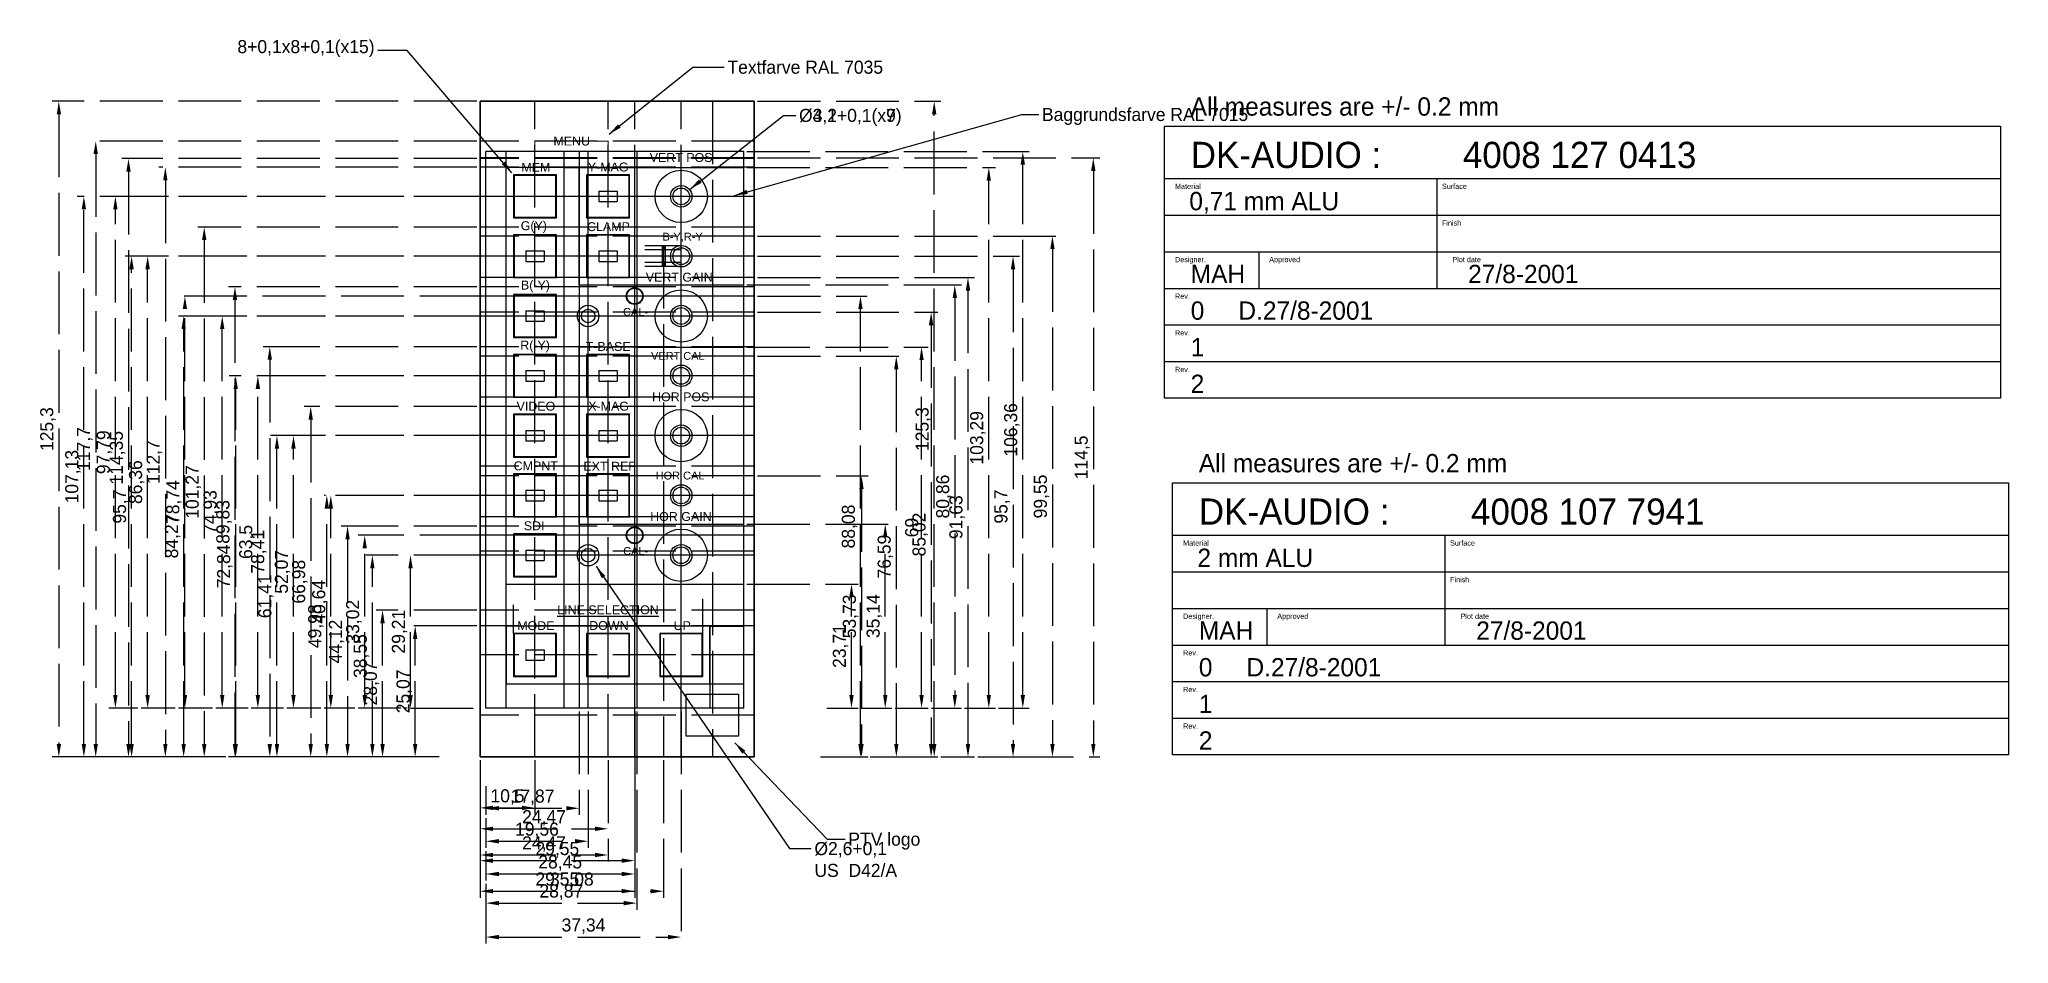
# Model space of a CAD drawing. Extents: x -48 to 328, y 30 to 203.
import ezdxf

# ---------------------------------------------------------------- set-up
doc = ezdxf.new("R2010")
doc.units = 0
doc.linetypes.add('ACAD_ISO02W100', pattern=[15, 12, -3])
doc.layers.get('0').update_dxf_attribs({"linetype": 'CONTINUOUS'})
doc.layers.get('DEFPOINTS').update_dxf_attribs({"linetype": 'CONTINUOUS'})
for name, color, linetype in [('MELLEM_HEAD', 2, 'CONTINUOUS'), ('MELLEM_PLADE', 2, 'CONTINUOUS'), ('MELLEM_PLADE_DIM', 1, 'ACAD_ISO02W100'), ('MELLEM_PLADE_DIM_HJÆLP', 1, 'CONTINUOUS'), ('PLADE', 3, 'CONTINUOUS'), ('PLADE_DIM', 1, 'ACAD_ISO02W100'), ('PLADE_HEAD', 2, 'CONTINUOUS'), ('TEXT', 4, 'CONTINUOUS'), ('TEXT_DIM', 6, 'ACAD_ISO02W100'), ('TEXT_DIM_HJÆLP', 6, 'ACAD_ISO02W100')]:
    doc.layers.add(name, color=color, linetype=linetype)
doc.dimstyles.new('ISO-25', dxfattribs={"dimtxt": 2.5, "dimasz": 2.5, "dimexe": 1.25, "dimexo": 0.625, "dimtad": 1, "dimtxsty": 'STANDARD', "dimcen": 2.5, "dimazin": 3, "dimtfac": 1, "dimtmove": 0, "dimatfit": 3})

msp = doc.modelspace()

# ---------------------------------------------------------------- texts
at = {"layer": 'MELLEM_HEAD', "color": 2}
for s, p in [('All measures are +/- 0.2 mm', (173.735, 120.51)), ('2 mm ALU', (173.469, 102.428)), ('MAH', (173.735, 88.51)), ('27/8-2001', (226.735, 88.51)), ('0     D.27/8-2001', (173.735, 81.51)), ('1 ', (173.735, 74.51)), ('2 ', (173.735, 67.51))]:
    msp.add_text(s, height=3.5, dxfattribs=at).set_placement(p)
at = {"layer": 'MELLEM_HEAD'}
for s, p in [('DK-AUDIO :', (173.735, 110.51)), ('4008 107 7941', (225.735, 110.51))]:
    msp.add_text(s, height=5, dxfattribs=at).set_placement(p)
at = {"layer": 'MELLEM_HEAD', "color": 7}
for s, p in [('Material', (170.735, 106.51)), ('Surface', (221.735, 106.51)), ('Finish', (221.735, 99.51)), ('Designer.', (170.735, 92.51)), ('Approved', (188.735, 92.51)), ('Plot date', (223.735, 92.51)), ('Rev.', (170.735, 85.51)), ('Rev.', (170.735, 78.51)), ('Rev.', (170.735, 71.51))]:
    msp.add_text(s, height=1, dxfattribs=at).set_placement(p)
at = {"layer": 'MELLEM_PLADE', "char_height": 2.5, "attachment_point": 1}
for s, insert in [('Ø4,1+0,1(x7)', (97.352, 189.969)), ('Ø2,6+0,1\\PUS  D42/A', (100.295, 49.857))]:
    msp.add_mtext(s, dxfattribs=dict(at, insert=insert))
at = {"layer": 'PLADE', "char_height": 2.5}
for s, insert, attachment_point in [('8+0,1x8+0,1(x15)', (16.254, 199.861), 9), ('Ø3,2+0,1(x9)', (97.352, 189.969), 1)]:
    msp.add_mtext(s, dxfattribs=dict(at, insert=insert, attachment_point=attachment_point))
at = {"layer": 'PLADE_HEAD', "color": 2}
for s, p in [('All measures are +/- 0.2 mm', (172.183, 188.669)), ('0,71 mm ALU', (171.918, 170.587)), ('MAH', (172.183, 156.669)), ('27/8-2001', (225.183, 156.669)), ('0     D.27/8-2001', (172.183, 149.669)), ('1 ', (172.183, 142.669)), ('2 ', (172.183, 135.669))]:
    msp.add_text(s, height=3.5, dxfattribs=at).set_placement(p)
at = {"layer": 'PLADE_HEAD'}
for s, p in [('DK-AUDIO :', (172.183, 178.669)), ('4008 127 0413', (224.183, 178.669))]:
    msp.add_text(s, height=5, dxfattribs=at).set_placement(p)
at = {"layer": 'PLADE_HEAD', "color": 7}
for s, p in [('Material', (169.183, 174.669)), ('Surface', (220.183, 174.669)), ('Finish', (220.183, 167.669)), ('Designer.', (169.183, 160.669)), ('Approved', (187.183, 160.669)), ('Plot date', (222.183, 160.669)), ('Rev.', (169.183, 153.669)), ('Rev.', (169.183, 146.669)), ('Rev.', (169.183, 139.669))]:
    msp.add_text(s, height=1, dxfattribs=at).set_placement(p)
at = {"layer": 'TEXT', "char_height": 2.5, "attachment_point": 1}
for s, insert in [('Textfarve RAL 7035', (83.675, 199.183)), ('Baggrundsfarve RAL 7015', (143.766, 190.146)), ('PTV logo', (106.773, 51.66))]:
    msp.add_mtext(s, dxfattribs=dict(at, insert=insert))
at = {"layer": 'TEXT', "attachment_point": 1}
for s, insert, char_height, width in [('{\\fArial|b0|i0|c0|p34;MENU}', (50.43, 184.668), 1.7, 8.6242), ('{\\fArial|b0|i0|c0|p34;VERT POS}', (68.813, 181.528), 1.7, 13.96), ('{\\fArial|b0|i0|c0|p34;MEM}', (44.302, 179.645), 1.7, 5.52488), ('{\\fArial|b0|i0|c0|p34;Y-MAG}', (56.986, 179.709), 1.7, 8.11842), ('{\\fArial|b0|i0|c0|p34;G(Y)}', (44.176, 168.487), 1.7, 6.7741), ('{\\fArial|b0|i0|c0|p34;CLAMP}', (56.843, 168.309), 1.7, 9.9987), ('{\\fArial|b0|i0|c0|p34;B-Y,R-Y}', (71.263, 166.295), 1.5, 8.2526), ('{\\fArial|b0|i0|c0|p34;VERT GAIN}', (68.07, 158.652), 1.7, 15.3135), ('{\\fArial|b0|i0|c0|p34;B(-Y)}', (44.22, 157.142), 1.7, 6.7741), ('{\\fArial|b0|i0|c0|p34;CAL-}', (63.725, 151.92), 1.5, 5.73021), ('{\\fArial|b0|i0|c0|p34;R(-Y)}', (44.081, 145.669), 1.7, 6.7741), ('{\\fArial|b0|i0|c0|p34;T-BASE}', (56.597, 145.414), 1.7, 10.9045), ('{\\fArial|b0|i0|c0|p34;VERT CAL}', (69.069, 143.512), 1.5, 10.48389), ('{\\fArial|b0|i0|c0|p34;HOR POS}', (69.278, 135.788), 1.7, 13.96), ('{\\fArial|b0|i0|c0|p34;VIDEO}', (43.385, 134.001), 1.7, 9.3371), ('{\\fArial|b0|i0|c0|p34;X-MAG}', (57.081, 134.006), 1.7, 9.6973), ('{\\fArial|b0|i0|c0|p34;CMPNT}', (42.822, 122.589), 1.7, 10.9045), ('{\\fArial|b0|i0|c0|p34;EXT REF}', (56.151, 122.519), 1.7, 12.8188), ('{\\fArial|b0|i0|c0|p34;HOR CAL}', (69.96, 120.643), 1.5, 9.6307), ('{\\fArial|b0|i0|c0|p34;HOR GAIN}', (68.912, 112.915), 1.7, 13.96), ('{\\fArial|b0|i0|c0|p34;SDI}', (44.771, 111.145), 1.7, 4.8951), ('{\\fArial|b0|i0|c0|p34;CAL-}', (63.755, 106.226), 1.5, 5.73021), ('{\\fArial|b0|i0|c0|p34;\\L             LINE SELECTION             }', (42.579, 95.085), 1.7, 37.62245), ('{\\fArial|b0|i0|c0|p34;MODE}', (43.506, 92.059), 1.7, 8.5501), ('{\\fArial|b0|i0|c0|p34;DOWN}', (57.265, 92.088), 1.7, 9.3581), ('{\\fArial|b0|i0|c0|p34;UP}', (73.391, 92.059), 1.7, 5.1166)]:
    msp.add_mtext(s, dxfattribs=dict(at, insert=insert, char_height=char_height, width=width))

# ---------------------------------------------------------------- blocks, each defined once
blk = doc.blocks.new('*D4')
at = {"layer": 'DEFPOINTS', "color": 0}
for p in [(-10.28, 138.95), (36.4, 138.95), (-3.65, 66.11)]:
    blk.add_point(p, dxfattribs=at)
at = {"layer": 'PLADE_DIM', "color": 0}
for p, q in [((35.77, 138.95), (-11.53, 138.95)), ((-10.28, 68.61), (-10.28, 136.45)), ((-4.28, 66.11), (-11.53, 66.11))]:
    blk.add_line(p, q, dxfattribs=at)
for points in [[(-10.69, 136.45), (-9.86, 136.45), (-10.28, 138.95)], [(-10.69, 68.61), (-9.86, 68.61), (-10.28, 66.11)]]:
    blk.add_solid(points, dxfattribs=at)
at = {"layer": 'PLADE_DIM', "color": 0, "insert": (-12.36, 102.53), "char_height": 2.5, "attachment_point": 5, "rotation": 90}
blk.add_mtext('72,84', dxfattribs=at)
blk = doc.blocks.new('*D5')
at = {"layer": 'DEFPOINTS', "color": 0}
for p in [(-20.22, 150.38), (36.4, 150.38), (-11.53, 66.11)]:
    blk.add_point(p, dxfattribs=at)
at = {"layer": 'PLADE_DIM', "color": 0}
for p, q in [((35.77, 150.38), (-21.47, 150.38)), ((-20.22, 68.61), (-20.22, 147.88)), ((-12.15, 66.11), (-21.47, 66.11))]:
    blk.add_line(p, q, dxfattribs=at)
for points in [[(-20.64, 147.88), (-19.81, 147.88), (-20.22, 150.38)], [(-20.64, 68.61), (-19.81, 68.61), (-20.22, 66.11)]]:
    blk.add_solid(points, dxfattribs=at)
at = {"layer": 'PLADE_DIM', "color": 0, "insert": (-22.31, 108.25), "char_height": 2.5, "attachment_point": 5, "rotation": 90}
blk.add_mtext('84,27', dxfattribs=at)
blk = doc.blocks.new('*D6')
at = {"layer": 'DEFPOINTS', "color": 0}
for p in [(-30.17, 161.81), (36.4, 161.81), (-21.47, 66.11)]:
    blk.add_point(p, dxfattribs=at)
at = {"layer": 'PLADE_DIM', "color": 0}
for p, q in [((35.77, 161.81), (-31.42, 161.81)), ((-30.17, 68.61), (-30.17, 159.31)), ((-22.1, 66.11), (-31.42, 66.11))]:
    blk.add_line(p, q, dxfattribs=at)
for points in [[(-30.59, 159.31), (-29.75, 159.31), (-30.17, 161.81)], [(-30.59, 68.61), (-29.75, 68.61), (-30.17, 66.11)]]:
    blk.add_solid(points, dxfattribs=at)
at = {"layer": 'PLADE_DIM', "color": 0, "insert": (-32.25, 113.96), "char_height": 2.5, "attachment_point": 5, "rotation": 90}
blk.add_mtext('95,7', dxfattribs=at)
blk = doc.blocks.new('*D7')
at = {"layer": 'DEFPOINTS', "color": 0}
for p in [(-39.29, 173.24), (36.4, 173.24), (-31.42, 66.11)]:
    blk.add_point(p, dxfattribs=at)
at = {"layer": 'PLADE_DIM', "color": 0}
for p, q in [((35.77, 173.24), (-40.54, 173.24)), ((-39.29, 68.61), (-39.29, 170.74)), ((-32.04, 66.11), (-40.54, 66.11))]:
    blk.add_line(p, q, dxfattribs=at)
for points in [[(-39.7, 170.74), (-38.87, 170.74), (-39.29, 173.24)], [(-39.7, 68.61), (-38.87, 68.61), (-39.29, 66.11)]]:
    blk.add_solid(points, dxfattribs=at)
at = {"layer": 'PLADE_DIM', "color": 0, "insert": (-41.37, 119.68), "char_height": 2.5, "attachment_point": 5, "rotation": 90}
blk.add_mtext('107,13', dxfattribs=at)
blk = doc.blocks.new('*D8')
at = {"layer": 'DEFPOINTS', "color": 0}
for p in [(88.8, 154.19), (109.09, 154.19), (100.8, 66.11)]:
    blk.add_point(p, dxfattribs=at)
at = {"layer": 'PLADE_DIM', "color": 0}
for p, q in [((89.42, 154.19), (110.34, 154.19)), ((109.09, 68.61), (109.09, 151.69)), ((101.43, 66.11), (110.34, 66.11))]:
    blk.add_line(p, q, dxfattribs=at)
for points in [[(108.67, 151.69), (109.5, 151.69), (109.09, 154.19)], [(108.67, 68.61), (109.5, 68.61), (109.09, 66.11)]]:
    blk.add_solid(points, dxfattribs=at)
at = {"layer": 'PLADE_DIM', "color": 0, "insert": (107, 110.15), "char_height": 2.5, "attachment_point": 5, "rotation": 90}
blk.add_mtext('88,08', dxfattribs=at)
blk = doc.blocks.new('*D9')
at = {"layer": 'DEFPOINTS', "color": 0}
for p in [(88.8, 191.41), (123.18, 191.41), (110.34, 66.11)]:
    blk.add_point(p, dxfattribs=at)
at = {"layer": 'PLADE_DIM', "color": 0}
for p, q in [((89.42, 191.41), (124.43, 191.41)), ((123.18, 68.61), (123.18, 188.91)), ((110.96, 66.11), (124.43, 66.11))]:
    blk.add_line(p, q, dxfattribs=at)
for points in [[(122.76, 188.91), (123.6, 188.91), (123.18, 191.41)], [(122.76, 68.61), (123.6, 68.61), (123.18, 66.11)]]:
    blk.add_solid(points, dxfattribs=at)
at = {"layer": 'PLADE_DIM', "color": 0, "insert": (121.1, 128.76), "char_height": 2.5, "attachment_point": 5, "rotation": 90}
blk.add_mtext('125,3', dxfattribs=at)
blk = doc.blocks.new('*D1')
at = {"layer": 'DEFPOINTS', "color": 0}
for p in [(15.83, 104.66), (36.4, 104.66), (23.29, 66.11)]:
    blk.add_point(p, dxfattribs=at)
at = {"layer": 'PLADE_DIM', "color": 0}
for p, q in [((35.77, 104.66), (14.58, 104.66)), ((15.83, 68.61), (15.83, 102.16)), ((22.66, 66.11), (14.58, 66.11))]:
    blk.add_line(p, q, dxfattribs=at)
for points in [[(15.42, 102.16), (16.25, 102.16), (15.83, 104.66)], [(15.42, 68.61), (16.25, 68.61), (15.83, 66.11)]]:
    blk.add_solid(points, dxfattribs=at)
at = {"layer": 'PLADE_DIM', "color": 0, "insert": (13.75, 85.39), "char_height": 2.5, "attachment_point": 5, "rotation": 90}
blk.add_mtext('38,55', dxfattribs=at)
blk = doc.blocks.new('*D2')
at = {"layer": 'DEFPOINTS', "color": 0}
for p in [(7.13, 116.09), (36.4, 116.09), (15.83, 66.11)]:
    blk.add_point(p, dxfattribs=at)
at = {"layer": 'PLADE_DIM', "color": 0}
for p, q in [((35.77, 116.09), (5.88, 116.09)), ((7.13, 68.61), (7.13, 113.59)), ((15.21, 66.11), (5.88, 66.11))]:
    blk.add_line(p, q, dxfattribs=at)
for points in [[(6.71, 113.59), (7.55, 113.59), (7.13, 116.09)], [(6.71, 68.61), (7.55, 68.61), (7.13, 66.11)]]:
    blk.add_solid(points, dxfattribs=at)
at = {"layer": 'PLADE_DIM', "color": 0, "insert": (5.05, 91.1), "char_height": 2.5, "attachment_point": 5, "rotation": 90}
blk.add_mtext('49,98', dxfattribs=at)
blk = doc.blocks.new('*D3')
at = {"layer": 'DEFPOINTS', "color": 0}
for p in [(-2.4, 127.52), (36.4, 127.52), (5.88, 66.11)]:
    blk.add_point(p, dxfattribs=at)
at = {"layer": 'PLADE_DIM', "color": 0}
for p, q in [((35.77, 127.52), (-3.65, 127.52)), ((-2.4, 68.61), (-2.4, 125.02)), ((5.26, 66.11), (-3.65, 66.11))]:
    blk.add_line(p, q, dxfattribs=at)
for points in [[(-2.82, 125.02), (-1.98, 125.02), (-2.4, 127.52)], [(-2.82, 68.61), (-1.98, 68.61), (-2.4, 66.11)]]:
    blk.add_solid(points, dxfattribs=at)
at = {"layer": 'PLADE_DIM', "color": 0, "insert": (-4.48, 96.82), "char_height": 2.5, "attachment_point": 5, "rotation": 90}
blk.add_mtext('61,41', dxfattribs=at)
blk = doc.blocks.new('*D10')
at = {"layer": 'DEFPOINTS', "color": 0}
for p in [(36.4, 66.11), (46.9, 66.11), (46.9, 56.38)]:
    blk.add_point(p, dxfattribs=at)
at = {"layer": 'PLADE_DIM', "color": 0}
for p, q in [((36.4, 65.49), (36.4, 55.13)), ((46.9, 65.49), (46.9, 55.13)), ((38.9, 56.38), (44.4, 56.38))]:
    blk.add_line(p, q, dxfattribs=at)
for points in [[(38.9, 56.8), (38.9, 55.96), (36.4, 56.38)], [(44.4, 56.8), (44.4, 55.96), (46.9, 56.38)]]:
    blk.add_solid(points, dxfattribs=at)
at = {"layer": 'PLADE_DIM', "color": 0, "insert": (41.65, 58.46), "char_height": 2.5, "attachment_point": 5}
blk.add_mtext('10,5', dxfattribs=at)
blk = doc.blocks.new('*D11')
at = {"layer": 'DEFPOINTS', "color": 0}
for p in [(60.87, 66.11), (36.4, 55.13), (60.87, 47.38)]:
    blk.add_point(p, dxfattribs=at)
at = {"layer": 'PLADE_DIM', "color": 0}
for p, q in [((60.87, 65.49), (60.87, 46.13)), ((36.4, 54.5), (36.4, 46.13)), ((38.9, 47.38), (58.37, 47.38))]:
    blk.add_line(p, q, dxfattribs=at)
for points in [[(38.9, 47.8), (38.9, 46.96), (36.4, 47.38)], [(58.37, 47.8), (58.37, 46.96), (60.87, 47.38)]]:
    blk.add_solid(points, dxfattribs=at)
at = {"layer": 'PLADE_DIM', "color": 0, "insert": (48.63, 49.46), "char_height": 2.5, "attachment_point": 5}
blk.add_mtext('24,47', dxfattribs=at)
blk = doc.blocks.new('*D12')
at = {"layer": 'DEFPOINTS', "color": 0}
for p in [(65.95, 66.11), (36.4, 46.13), (65.95, 40.47)]:
    blk.add_point(p, dxfattribs=at)
at = {"layer": 'PLADE_DIM', "color": 0}
for p, q in [((65.95, 65.49), (65.95, 39.22)), ((36.4, 45.5), (36.4, 39.22)), ((38.9, 40.47), (63.45, 40.47))]:
    blk.add_line(p, q, dxfattribs=at)
for points in [[(38.9, 40.89), (38.9, 40.06), (36.4, 40.47)], [(63.45, 40.89), (63.45, 40.06), (65.95, 40.47)]]:
    blk.add_solid(points, dxfattribs=at)
at = {"layer": 'PLADE_DIM', "color": 0, "insert": (51.17, 42.56), "char_height": 2.5, "attachment_point": 5}
blk.add_mtext('29,55', dxfattribs=at)
blk = doc.blocks.new('*D13')
at = {"layer": 'DEFPOINTS', "color": 0}
for p in [(24.01, 91.18), (36.4, 91.18), (29.2, 66.11)]:
    blk.add_point(p, dxfattribs=at)
at = {"layer": 'TEXT_DIM', "color": 0}
for p, q in [((35.77, 91.18), (22.76, 91.18)), ((24.01, 68.61), (24.01, 88.68)), ((28.57, 66.11), (22.76, 66.11))]:
    blk.add_line(p, q, dxfattribs=at)
for points in [[(23.59, 88.68), (24.42, 88.68), (24.01, 91.18)], [(23.59, 68.61), (24.42, 68.61), (24.01, 66.11)]]:
    blk.add_solid(points, dxfattribs=at)
at = {"layer": 'TEXT_DIM', "color": 0, "insert": (21.92, 78.65), "char_height": 2.5, "attachment_point": 5, "rotation": 90}
blk.add_mtext('25,07', dxfattribs=at)
blk = doc.blocks.new('*D14')
at = {"layer": 'DEFPOINTS', "color": 0}
for p in [(17.78, 94.18), (36.4, 94.18), (22.76, 66.11)]:
    blk.add_point(p, dxfattribs=at)
at = {"layer": 'TEXT_DIM', "color": 0}
for p, q in [((35.77, 94.18), (16.53, 94.18)), ((17.78, 68.61), (17.78, 91.68)), ((22.13, 66.11), (16.53, 66.11))]:
    blk.add_line(p, q, dxfattribs=at)
for points in [[(17.36, 91.68), (18.19, 91.68), (17.78, 94.18)], [(17.36, 68.61), (18.19, 68.61), (17.78, 66.11)]]:
    blk.add_solid(points, dxfattribs=at)
at = {"layer": 'TEXT_DIM', "color": 0, "insert": (15.69, 80.15), "char_height": 2.5, "attachment_point": 5, "rotation": 90}
blk.add_mtext('28,07', dxfattribs=at)
blk = doc.blocks.new('*D15')
at = {"layer": 'DEFPOINTS', "color": 0}
for p in [(36.4, 110.23), (11.09, 66.11), (16.53, 66.11)]:
    blk.add_point(p, dxfattribs=at)
at = {"layer": 'TEXT_DIM', "color": 0}
for p, q in [((35.77, 110.23), (9.84, 110.23)), ((11.09, 107.73), (11.09, 68.61)), ((15.9, 66.11), (9.84, 66.11))]:
    blk.add_line(p, q, dxfattribs=at)
for points in [[(10.68, 107.73), (11.51, 107.73), (11.09, 110.23)], [(10.68, 68.61), (11.51, 68.61), (11.09, 66.11)]]:
    blk.add_solid(points, dxfattribs=at)
at = {"layer": 'TEXT_DIM', "color": 0, "insert": (9.01, 88.17), "char_height": 2.5, "attachment_point": 5, "rotation": 90}
blk.add_mtext('44,12', dxfattribs=at)
blk = doc.blocks.new('*D16')
at = {"layer": 'DEFPOINTS', "color": 0}
for p in [(88.8, 119.84), (103.5, 66.11), (109.29, 66.11)]:
    blk.add_point(p, dxfattribs=at)
at = {"layer": 'TEXT_DIM', "color": 0}
for p, q in [((89.42, 119.84), (110.54, 119.84)), ((109.29, 117.34), (109.29, 68.61)), ((104.12, 66.11), (110.54, 66.11))]:
    blk.add_line(p, q, dxfattribs=at)
for points in [[(108.87, 117.34), (109.7, 117.34), (109.29, 119.84)], [(108.87, 68.61), (109.7, 68.61), (109.29, 66.11)]]:
    blk.add_solid(points, dxfattribs=at)
at = {"layer": 'TEXT_DIM', "color": 0, "insert": (107.2, 92.98), "char_height": 2.5, "attachment_point": 5, "rotation": 90}
blk.add_mtext('53,73', dxfattribs=at)
blk = doc.blocks.new('*D17')
at = {"layer": 'DEFPOINTS', "color": 0}
for p in [(36.4, 133.09), (4.05, 66.11), (9.84, 66.11)]:
    blk.add_point(p, dxfattribs=at)
at = {"layer": 'TEXT_DIM', "color": 0}
for p, q in [((35.77, 133.09), (2.8, 133.09)), ((4.05, 130.59), (4.05, 68.61)), ((9.22, 66.11), (2.8, 66.11))]:
    blk.add_line(p, q, dxfattribs=at)
for points in [[(3.64, 130.59), (4.47, 130.59), (4.05, 133.09)], [(3.64, 68.61), (4.47, 68.61), (4.05, 66.11)]]:
    blk.add_solid(points, dxfattribs=at)
at = {"layer": 'TEXT_DIM', "color": 0, "insert": (1.97, 99.6), "char_height": 2.5, "attachment_point": 5, "rotation": 90}
blk.add_mtext('66,98', dxfattribs=at)
blk = doc.blocks.new('*D18')
at = {"layer": 'DEFPOINTS', "color": 0}
for p in [(88.8, 142.7), (110.54, 66.11), (115.94, 66.11)]:
    blk.add_point(p, dxfattribs=at)
at = {"layer": 'TEXT_DIM', "color": 0}
for p, q in [((89.42, 142.7), (117.19, 142.7)), ((115.94, 140.2), (115.94, 68.61)), ((111.16, 66.11), (117.19, 66.11))]:
    blk.add_line(p, q, dxfattribs=at)
for points in [[(115.52, 140.2), (116.35, 140.2), (115.94, 142.7)], [(115.52, 68.61), (116.35, 68.61), (115.94, 66.11)]]:
    blk.add_solid(points, dxfattribs=at)
at = {"layer": 'TEXT_DIM', "color": 0, "insert": (113.85, 104.41), "char_height": 2.5, "attachment_point": 5, "rotation": 90}
blk.add_mtext('76,59', dxfattribs=at)
blk = doc.blocks.new('*D19')
at = {"layer": 'DEFPOINTS', "color": 0}
for p in [(36.4, 144.52), (-3.77, 66.11), (2.8, 66.11)]:
    blk.add_point(p, dxfattribs=at)
at = {"layer": 'TEXT_DIM', "color": 0}
for p, q in [((35.77, 144.52), (-5.02, 144.52)), ((-3.77, 142.02), (-3.77, 68.61)), ((2.18, 66.11), (-5.02, 66.11))]:
    blk.add_line(p, q, dxfattribs=at)
for points in [[(-4.19, 142.02), (-3.35, 142.02), (-3.77, 144.52)], [(-4.19, 68.61), (-3.35, 68.61), (-3.77, 66.11)]]:
    blk.add_solid(points, dxfattribs=at)
at = {"layer": 'TEXT_DIM', "color": 0, "insert": (-5.85, 105.32), "char_height": 2.5, "attachment_point": 5, "rotation": 90}
blk.add_mtext('78,41', dxfattribs=at)
blk = doc.blocks.new('*D20')
at = {"layer": 'DEFPOINTS', "color": 0}
for p in [(88.8, 151.13), (117.19, 66.11), (122.59, 66.11)]:
    blk.add_point(p, dxfattribs=at)
at = {"layer": 'TEXT_DIM', "color": 0}
for p, q in [((89.42, 151.13), (123.84, 151.13)), ((122.59, 148.63), (122.59, 68.61)), ((117.81, 66.11), (123.84, 66.11))]:
    blk.add_line(p, q, dxfattribs=at)
for points in [[(122.17, 148.63), (123.01, 148.63), (122.59, 151.13)], [(122.17, 68.61), (123.01, 68.61), (122.59, 66.11)]]:
    blk.add_solid(points, dxfattribs=at)
at = {"layer": 'TEXT_DIM', "color": 0, "insert": (120.51, 108.62), "char_height": 2.5, "attachment_point": 5, "rotation": 90}
blk.add_mtext('85,02', dxfattribs=at)
blk = doc.blocks.new('*D21')
at = {"layer": 'DEFPOINTS', "color": 0}
for p in [(36.4, 155.95), (-10.42, 66.11), (-5.02, 66.11)]:
    blk.add_point(p, dxfattribs=at)
at = {"layer": 'TEXT_DIM', "color": 0}
for p, q in [((35.77, 155.95), (-11.67, 155.95)), ((-10.42, 153.45), (-10.42, 68.61)), ((-5.65, 66.11), (-11.67, 66.11))]:
    blk.add_line(p, q, dxfattribs=at)
for points in [[(-10.84, 153.45), (-10, 153.45), (-10.42, 155.95)], [(-10.84, 68.61), (-10, 68.61), (-10.42, 66.11)]]:
    blk.add_solid(points, dxfattribs=at)
at = {"layer": 'TEXT_DIM', "color": 0, "insert": (-12.5, 111.03), "char_height": 2.5, "attachment_point": 5, "rotation": 90}
blk.add_mtext('89,83', dxfattribs=at)
blk = doc.blocks.new('*D22')
at = {"layer": 'DEFPOINTS', "color": 0}
for p in [(88.8, 157.75), (123.84, 66.11), (129.63, 66.11)]:
    blk.add_point(p, dxfattribs=at)
at = {"layer": 'TEXT_DIM', "color": 0}
for p, q in [((89.42, 157.75), (130.88, 157.75)), ((129.63, 155.25), (129.63, 68.61)), ((124.46, 66.11), (130.88, 66.11))]:
    blk.add_line(p, q, dxfattribs=at)
for points in [[(129.21, 155.25), (130.05, 155.25), (129.63, 157.75)], [(129.21, 68.61), (130.05, 68.61), (129.63, 66.11)]]:
    blk.add_solid(points, dxfattribs=at)
at = {"layer": 'TEXT_DIM', "color": 0, "insert": (127.55, 111.93), "char_height": 2.5, "attachment_point": 5, "rotation": 90}
blk.add_mtext('91,63', dxfattribs=at)
blk = doc.blocks.new('*D23')
at = {"layer": 'DEFPOINTS', "color": 0}
for p in [(88.8, 165.66), (130.88, 66.11), (145.77, 66.11)]:
    blk.add_point(p, dxfattribs=at)
at = {"layer": 'TEXT_DIM', "color": 0}
for p, q in [((89.42, 165.66), (147.02, 165.66)), ((145.77, 163.16), (145.77, 68.61)), ((131.51, 66.11), (147.02, 66.11))]:
    blk.add_line(p, q, dxfattribs=at)
for points in [[(145.35, 163.16), (146.19, 163.16), (145.77, 165.66)], [(145.35, 68.61), (146.19, 68.61), (145.77, 66.11)]]:
    blk.add_solid(points, dxfattribs=at)
at = {"layer": 'TEXT_DIM', "color": 0, "insert": (143.69, 115.89), "char_height": 2.5, "attachment_point": 5, "rotation": 90}
blk.add_mtext('99,55', dxfattribs=at)
blk = doc.blocks.new('*D24')
at = {"layer": 'DEFPOINTS', "color": 0}
for p in [(36.4, 167.38), (-16.29, 66.11), (-11.67, 66.11)]:
    blk.add_point(p, dxfattribs=at)
at = {"layer": 'TEXT_DIM', "color": 0}
for p, q in [((35.77, 167.38), (-17.54, 167.38)), ((-16.29, 164.88), (-16.29, 68.61)), ((-12.3, 66.11), (-17.54, 66.11))]:
    blk.add_line(p, q, dxfattribs=at)
for points in [[(-16.71, 164.88), (-15.87, 164.88), (-16.29, 167.38)], [(-16.71, 68.61), (-15.87, 68.61), (-16.29, 66.11)]]:
    blk.add_solid(points, dxfattribs=at)
at = {"layer": 'TEXT_DIM', "color": 0, "insert": (-18.37, 116.75), "char_height": 2.5, "attachment_point": 5, "rotation": 90}
blk.add_mtext('101,27', dxfattribs=at)
blk = doc.blocks.new('*D25')
at = {"layer": 'DEFPOINTS', "color": 0}
for p in [(36.4, 178.81), (-23.72, 66.11), (-17.54, 66.11)]:
    blk.add_point(p, dxfattribs=at)
at = {"layer": 'TEXT_DIM', "color": 0}
for p, q in [((35.77, 178.81), (-24.97, 178.81)), ((-23.72, 176.31), (-23.72, 68.61)), ((-18.16, 66.11), (-24.97, 66.11))]:
    blk.add_line(p, q, dxfattribs=at)
for points in [[(-24.14, 176.31), (-23.31, 176.31), (-23.72, 178.81)], [(-24.14, 68.61), (-23.31, 68.61), (-23.72, 66.11)]]:
    blk.add_solid(points, dxfattribs=at)
at = {"layer": 'TEXT_DIM', "color": 0, "insert": (-25.81, 122.46), "char_height": 2.5, "attachment_point": 5, "rotation": 90}
blk.add_mtext('112,7', dxfattribs=at)
blk = doc.blocks.new('*D26')
at = {"layer": 'DEFPOINTS', "color": 0}
for p in [(88.8, 180.61), (137.14, 66.11), (153.58, 66.11)]:
    blk.add_point(p, dxfattribs=at)
at = {"layer": 'TEXT_DIM', "color": 0}
for p, q in [((89.42, 180.61), (154.83, 180.61)), ((153.58, 178.11), (153.58, 68.61)), ((137.76, 66.11), (154.83, 66.11))]:
    blk.add_line(p, q, dxfattribs=at)
for points in [[(153.16, 178.11), (153.99, 178.11), (153.58, 180.61)], [(153.16, 68.61), (153.99, 68.61), (153.58, 66.11)]]:
    blk.add_solid(points, dxfattribs=at)
at = {"layer": 'TEXT_DIM', "color": 0, "insert": (151.49, 123.36), "char_height": 2.5, "attachment_point": 5, "rotation": 90}
blk.add_mtext('114,5', dxfattribs=at)
blk = doc.blocks.new('*D27')
at = {"layer": 'DEFPOINTS', "color": 0}
for p in [(36.4, 180.46), (-30.76, 66.11), (-24.97, 66.11)]:
    blk.add_point(p, dxfattribs=at)
at = {"layer": 'TEXT_DIM', "color": 0}
for p, q in [((35.77, 180.46), (-32.01, 180.46)), ((-30.76, 177.96), (-30.76, 68.61)), ((-25.6, 66.11), (-32.01, 66.11))]:
    blk.add_line(p, q, dxfattribs=at)
for points in [[(-31.18, 177.96), (-30.35, 177.96), (-30.76, 180.46)], [(-31.18, 68.61), (-30.35, 68.61), (-30.76, 66.11)]]:
    blk.add_solid(points, dxfattribs=at)
at = {"layer": 'TEXT_DIM', "color": 0, "insert": (-32.85, 123.29), "char_height": 2.5, "attachment_point": 5, "rotation": 90}
blk.add_mtext('114,35', dxfattribs=at)
blk = doc.blocks.new('*D28')
at = {"layer": 'DEFPOINTS', "color": 0}
for p in [(36.4, 183.81), (-37.02, 66.11), (-32.01, 66.11)]:
    blk.add_point(p, dxfattribs=at)
at = {"layer": 'TEXT_DIM', "color": 0}
for p, q in [((35.77, 183.81), (-38.27, 183.81)), ((-37.02, 181.31), (-37.02, 68.61)), ((-32.64, 66.11), (-38.27, 66.11))]:
    blk.add_line(p, q, dxfattribs=at)
for points in [[(-37.44, 181.31), (-36.61, 181.31), (-37.02, 183.81)], [(-37.44, 68.61), (-36.61, 68.61), (-37.02, 66.11)]]:
    blk.add_solid(points, dxfattribs=at)
at = {"layer": 'TEXT_DIM', "color": 0, "insert": (-39.11, 124.96), "char_height": 2.5, "attachment_point": 5, "rotation": 90}
blk.add_mtext('117,7', dxfattribs=at)
blk = doc.blocks.new('*D29')
at = {"layer": 'DEFPOINTS', "color": 0}
for p in [(36.4, 191.41), (-44.07, 66.11), (-38.27, 66.11)]:
    blk.add_point(p, dxfattribs=at)
at = {"layer": 'TEXT_DIM', "color": 0}
for p, q in [((35.77, 191.41), (-45.32, 191.41)), ((-44.07, 188.91), (-44.07, 68.61)), ((-38.9, 66.11), (-45.32, 66.11))]:
    blk.add_line(p, q, dxfattribs=at)
for points in [[(-44.48, 188.91), (-43.65, 188.91), (-44.07, 191.41)], [(-44.48, 68.61), (-43.65, 68.61), (-44.07, 66.11)]]:
    blk.add_solid(points, dxfattribs=at)
at = {"layer": 'TEXT_DIM', "color": 0, "insert": (-46.15, 128.76), "char_height": 2.5, "attachment_point": 5, "rotation": 90}
blk.add_mtext('125,3', dxfattribs=at)
blk = doc.blocks.new('*D30')
at = {"layer": 'DEFPOINTS', "color": 0}
for p in [(60.87, 66.11), (36.4, 57.41), (60.87, 52.39)]:
    blk.add_point(p, dxfattribs=at)
at = {"layer": 'TEXT_DIM', "color": 0}
for p, q in [((60.87, 65.49), (60.87, 51.14)), ((36.4, 56.78), (36.4, 51.14)), ((38.9, 52.39), (58.37, 52.39))]:
    blk.add_line(p, q, dxfattribs=at)
for points in [[(38.9, 52.8), (38.9, 51.97), (36.4, 52.39)], [(58.37, 52.8), (58.37, 51.97), (60.87, 52.39)]]:
    blk.add_solid(points, dxfattribs=at)
at = {"layer": 'TEXT_DIM', "color": 0, "insert": (48.63, 54.47), "char_height": 2.5, "attachment_point": 5}
blk.add_mtext('24,47', dxfattribs=at)
blk = doc.blocks.new('*D31')
at = {"layer": 'DEFPOINTS', "color": 0}
for p in [(65.95, 66.11), (36.4, 51.14), (65.95, 46.3)]:
    blk.add_point(p, dxfattribs=at)
at = {"layer": 'TEXT_DIM', "color": 0}
for p, q in [((65.95, 65.49), (65.95, 45.05)), ((36.4, 50.51), (36.4, 45.05)), ((38.9, 46.3), (63.45, 46.3))]:
    blk.add_line(p, q, dxfattribs=at)
for points in [[(38.9, 46.72), (38.9, 45.88), (36.4, 46.3)], [(63.45, 46.72), (63.45, 45.88), (65.95, 46.3)]]:
    blk.add_solid(points, dxfattribs=at)
at = {"layer": 'TEXT_DIM', "color": 0, "insert": (51.17, 48.38), "char_height": 2.5, "attachment_point": 5}
blk.add_mtext('29,55', dxfattribs=at)
blk = doc.blocks.new('*D32')
at = {"layer": 'DEFPOINTS', "color": 0}
for p in [(71.48, 66.11), (36.4, 45.05), (71.48, 40.46)]:
    blk.add_point(p, dxfattribs=at)
at = {"layer": 'TEXT_DIM', "color": 0}
for p, q in [((71.48, 65.49), (71.48, 39.21)), ((36.4, 44.43), (36.4, 39.21)), ((38.9, 40.46), (68.98, 40.46))]:
    blk.add_line(p, q, dxfattribs=at)
for points in [[(38.9, 40.88), (38.9, 40.04), (36.4, 40.46)], [(68.98, 40.88), (68.98, 40.04), (71.48, 40.46)]]:
    blk.add_solid(points, dxfattribs=at)
at = {"layer": 'TEXT_DIM', "color": 0, "insert": (53.94, 42.54), "char_height": 2.5, "attachment_point": 5}
blk.add_mtext('35,08', dxfattribs=at)
blk = doc.blocks.new('*D33')
at = {"layer": 'DEFPOINTS', "color": 0}
for p in [(88.8, 161.81), (131.51, 66.11), (138.24, 66.11)]:
    blk.add_point(p, dxfattribs=at)
at = {"layer": 'TEXT_DIM', "color": 0}
for p, q in [((89.42, 161.81), (139.49, 161.81)), ((138.24, 159.31), (138.24, 68.61)), ((132.13, 66.11), (139.49, 66.11))]:
    blk.add_line(p, q, dxfattribs=at)
for points in [[(137.82, 159.31), (138.65, 159.31), (138.24, 161.81)], [(137.82, 68.61), (138.65, 68.61), (138.24, 66.11)]]:
    blk.add_solid(points, dxfattribs=at)
at = {"layer": 'TEXT_DIM', "color": 0, "insert": (136.15, 113.96), "char_height": 2.5, "attachment_point": 5, "rotation": 90}
blk.add_mtext('95,7', dxfattribs=at)
blk = doc.blocks.new('*D34')
at = {"layer": 'DEFPOINTS', "color": 0}
for p in [(23.12, 104.66), (37.5, 104.66), (23.12, 75.45)]:
    blk.add_point(p, dxfattribs=at)
at = {"layer": 'MELLEM_PLADE_DIM', "color": 0}
for p, q in [((36.87, 104.66), (21.87, 104.66)), ((23.12, 77.95), (23.12, 102.16)), ((22.5, 75.45), (21.87, 75.45))]:
    blk.add_line(p, q, dxfattribs=at)
for points in [[(22.7, 102.16), (23.54, 102.16), (23.12, 104.66)], [(22.7, 77.95), (23.54, 77.95), (23.12, 75.45)]]:
    blk.add_solid(points, dxfattribs=at)
at = {"layer": 'MELLEM_PLADE_DIM', "color": 0, "insert": (21.04, 90.06), "char_height": 2.5, "attachment_point": 5, "rotation": 90}
blk.add_mtext('29,21', dxfattribs=at)
blk = doc.blocks.new('*D35')
at = {"layer": 'DEFPOINTS', "color": 0}
for p in [(14.37, 108.47), (37.5, 108.47), (21.87, 75.45)]:
    blk.add_point(p, dxfattribs=at)
at = {"layer": 'MELLEM_PLADE_DIM', "color": 0}
for p, q in [((36.87, 108.47), (13.12, 108.47)), ((14.37, 77.95), (14.37, 105.97)), ((21.25, 75.45), (13.12, 75.45))]:
    blk.add_line(p, q, dxfattribs=at)
for points in [[(13.95, 105.97), (14.79, 105.97), (14.37, 108.47)], [(13.95, 77.95), (14.79, 77.95), (14.37, 75.45)]]:
    blk.add_solid(points, dxfattribs=at)
at = {"layer": 'MELLEM_PLADE_DIM', "color": 0, "insert": (12.29, 91.96), "char_height": 2.5, "attachment_point": 5, "rotation": 90}
blk.add_mtext('33,02', dxfattribs=at)
blk = doc.blocks.new('*D36')
at = {"layer": 'DEFPOINTS', "color": 0}
for p in [(7.89, 116.09), (37.5, 116.09), (13.12, 75.45)]:
    blk.add_point(p, dxfattribs=at)
at = {"layer": 'MELLEM_PLADE_DIM', "color": 0}
for p, q in [((36.87, 116.09), (6.64, 116.09)), ((7.89, 77.95), (7.89, 113.59)), ((12.5, 75.45), (6.64, 75.45))]:
    blk.add_line(p, q, dxfattribs=at)
for points in [[(7.47, 113.59), (8.31, 113.59), (7.89, 116.09)], [(7.47, 77.95), (8.31, 77.95), (7.89, 75.45)]]:
    blk.add_solid(points, dxfattribs=at)
at = {"layer": 'MELLEM_PLADE_DIM', "color": 0, "insert": (5.81, 95.77), "char_height": 2.5, "attachment_point": 5, "rotation": 90}
blk.add_mtext('40,64', dxfattribs=at)
blk = doc.blocks.new('*D37')
at = {"layer": 'DEFPOINTS', "color": 0}
for p in [(0.76, 127.52), (37.5, 127.52), (6.64, 75.45)]:
    blk.add_point(p, dxfattribs=at)
at = {"layer": 'MELLEM_PLADE_DIM', "color": 0}
for p, q in [((36.87, 127.52), (-0.49, 127.52)), ((0.76, 77.95), (0.76, 125.02)), ((6.01, 75.45), (-0.49, 75.45))]:
    blk.add_line(p, q, dxfattribs=at)
for points in [[(0.34, 125.02), (1.18, 125.02), (0.76, 127.52)], [(0.34, 77.95), (1.18, 77.95), (0.76, 75.45)]]:
    blk.add_solid(points, dxfattribs=at)
at = {"layer": 'MELLEM_PLADE_DIM', "color": 0, "insert": (-1.32, 101.49), "char_height": 2.5, "attachment_point": 5, "rotation": 90}
blk.add_mtext('52,07', dxfattribs=at)
blk = doc.blocks.new('*D38')
at = {"layer": 'DEFPOINTS', "color": 0}
for p in [(-6.05, 138.95), (37.5, 138.95), (-0.49, 75.45)]:
    blk.add_point(p, dxfattribs=at)
at = {"layer": 'MELLEM_PLADE_DIM', "color": 0}
for p, q in [((36.87, 138.95), (-7.3, 138.95)), ((-6.05, 77.95), (-6.05, 136.45)), ((-1.12, 75.45), (-7.3, 75.45))]:
    blk.add_line(p, q, dxfattribs=at)
for points in [[(-6.46, 136.45), (-5.63, 136.45), (-6.05, 138.95)], [(-6.46, 77.95), (-5.63, 77.95), (-6.05, 75.45)]]:
    blk.add_solid(points, dxfattribs=at)
at = {"layer": 'MELLEM_PLADE_DIM', "color": 0, "insert": (-8.13, 107.2), "char_height": 2.5, "attachment_point": 5, "rotation": 90}
blk.add_mtext('63,5', dxfattribs=at)
blk = doc.blocks.new('*D39')
at = {"layer": 'DEFPOINTS', "color": 0}
for p in [(-12.85, 150.38), (37.5, 150.38), (-7.3, 75.45)]:
    blk.add_point(p, dxfattribs=at)
at = {"layer": 'MELLEM_PLADE_DIM', "color": 0}
for p, q in [((36.87, 150.38), (-14.1, 150.38)), ((-12.85, 77.95), (-12.85, 147.88)), ((-7.92, 75.45), (-14.1, 75.45))]:
    blk.add_line(p, q, dxfattribs=at)
for points in [[(-13.27, 147.88), (-12.44, 147.88), (-12.85, 150.38)], [(-13.27, 77.95), (-12.44, 77.95), (-12.85, 75.45)]]:
    blk.add_solid(points, dxfattribs=at)
at = {"layer": 'MELLEM_PLADE_DIM', "color": 0, "insert": (-14.94, 112.92), "char_height": 2.5, "attachment_point": 5, "rotation": 90}
blk.add_mtext('74,93', dxfattribs=at)
blk = doc.blocks.new('*D40')
at = {"layer": 'DEFPOINTS', "color": 0}
for p in [(-19.98, 154.19), (37.5, 154.19), (-14.1, 75.45)]:
    blk.add_point(p, dxfattribs=at)
at = {"layer": 'MELLEM_PLADE_DIM', "color": 0}
for p, q in [((36.87, 154.19), (-21.23, 154.19)), ((-19.98, 77.95), (-19.98, 151.69)), ((-14.73, 75.45), (-21.23, 75.45))]:
    blk.add_line(p, q, dxfattribs=at)
for points in [[(-20.4, 151.69), (-19.57, 151.69), (-19.98, 154.19)], [(-20.4, 77.95), (-19.57, 77.95), (-19.98, 75.45)]]:
    blk.add_solid(points, dxfattribs=at)
at = {"layer": 'MELLEM_PLADE_DIM', "color": 0, "insert": (-22.07, 114.82), "char_height": 2.5, "attachment_point": 5, "rotation": 90}
blk.add_mtext('78,74', dxfattribs=at)
blk = doc.blocks.new('*D41')
at = {"layer": 'DEFPOINTS', "color": 0}
for p in [(-27.11, 161.81), (37.5, 161.81), (-21.23, 75.45)]:
    blk.add_point(p, dxfattribs=at)
at = {"layer": 'MELLEM_PLADE_DIM', "color": 0}
for p, q in [((36.87, 161.81), (-28.36, 161.81)), ((-27.11, 77.95), (-27.11, 159.31)), ((-21.86, 75.45), (-28.36, 75.45))]:
    blk.add_line(p, q, dxfattribs=at)
for points in [[(-27.53, 159.31), (-26.69, 159.31), (-27.11, 161.81)], [(-27.53, 77.95), (-26.69, 77.95), (-27.11, 75.45)]]:
    blk.add_solid(points, dxfattribs=at)
at = {"layer": 'MELLEM_PLADE_DIM', "color": 0, "insert": (-29.19, 118.63), "char_height": 2.5, "attachment_point": 5, "rotation": 90}
blk.add_mtext('86,36', dxfattribs=at)
blk = doc.blocks.new('*D42')
at = {"layer": 'DEFPOINTS', "color": 0}
for p in [(-33.27, 173.24), (37.5, 173.24), (-28.36, 75.45)]:
    blk.add_point(p, dxfattribs=at)
at = {"layer": 'MELLEM_PLADE_DIM', "color": 0}
for p, q in [((36.87, 173.24), (-34.52, 173.24)), ((-33.27, 77.95), (-33.27, 170.74)), ((-28.99, 75.45), (-34.52, 75.45))]:
    blk.add_line(p, q, dxfattribs=at)
for points in [[(-33.69, 170.74), (-32.85, 170.74), (-33.27, 173.24)], [(-33.69, 77.95), (-32.85, 77.95), (-33.27, 75.45)]]:
    blk.add_solid(points, dxfattribs=at)
at = {"layer": 'MELLEM_PLADE_DIM', "color": 0, "insert": (-35.35, 124.35), "char_height": 2.5, "attachment_point": 5, "rotation": 90}
blk.add_mtext('97,79', dxfattribs=at)
blk = doc.blocks.new('*D43')
at = {"layer": 'DEFPOINTS', "color": 0}
for p in [(55.37, 75.45), (37.5, 61.17), (55.37, 56.31)]:
    blk.add_point(p, dxfattribs=at)
at = {"layer": 'MELLEM_PLADE_DIM', "color": 0}
for p, q in [((55.37, 74.83), (55.37, 55.06)), ((37.5, 60.55), (37.5, 55.06)), ((40, 56.31), (52.87, 56.31))]:
    blk.add_line(p, q, dxfattribs=at)
for points in [[(40, 56.73), (40, 55.9), (37.5, 56.31)], [(52.87, 56.73), (52.87, 55.9), (55.37, 56.31)]]:
    blk.add_solid(points, dxfattribs=at)
at = {"layer": 'MELLEM_PLADE_DIM', "color": 0, "insert": (46.43, 58.4), "char_height": 2.5, "attachment_point": 5}
blk.add_mtext('17,87', dxfattribs=at)
blk = doc.blocks.new('*D44')
at = {"layer": 'DEFPOINTS', "color": 0}
for p in [(57.06, 75.45), (37.5, 55.06), (57.06, 50.01)]:
    blk.add_point(p, dxfattribs=at)
at = {"layer": 'MELLEM_PLADE_DIM', "color": 0}
for p, q in [((57.06, 74.83), (57.06, 48.76)), ((37.5, 54.44), (37.5, 48.76)), ((40, 50.01), (54.56, 50.01))]:
    blk.add_line(p, q, dxfattribs=at)
for points in [[(40, 50.42), (40, 49.59), (37.5, 50.01)], [(54.56, 50.42), (54.56, 49.59), (57.06, 50.01)]]:
    blk.add_solid(points, dxfattribs=at)
at = {"layer": 'MELLEM_PLADE_DIM', "color": 0, "insert": (47.28, 52.09), "char_height": 2.5, "attachment_point": 5}
blk.add_mtext('19,56', dxfattribs=at)
blk = doc.blocks.new('*D45')
at = {"layer": 'DEFPOINTS', "color": 0}
for p in [(65.95, 75.45), (37.5, 48.76), (65.95, 43.75)]:
    blk.add_point(p, dxfattribs=at)
at = {"layer": 'MELLEM_PLADE_DIM', "color": 0}
for p, q in [((65.95, 74.83), (65.95, 42.5)), ((37.5, 48.13), (37.5, 42.5)), ((40, 43.75), (63.45, 43.75))]:
    blk.add_line(p, q, dxfattribs=at)
for points in [[(40, 44.17), (40, 43.33), (37.5, 43.75)], [(63.45, 44.17), (63.45, 43.33), (65.95, 43.75)]]:
    blk.add_solid(points, dxfattribs=at)
at = {"layer": 'MELLEM_PLADE_DIM', "color": 0, "insert": (51.72, 45.83), "char_height": 2.5, "attachment_point": 5}
blk.add_mtext('28,45', dxfattribs=at)
blk = doc.blocks.new('*D46')
at = {"layer": 'DEFPOINTS', "color": 0}
for p in [(74.84, 75.45), (37.5, 42.5), (74.84, 31.69)]:
    blk.add_point(p, dxfattribs=at)
at = {"layer": 'MELLEM_PLADE_DIM', "color": 0}
for p, q in [((74.84, 74.83), (74.84, 30.44)), ((37.5, 41.88), (37.5, 30.44)), ((40, 31.69), (72.34, 31.69))]:
    blk.add_line(p, q, dxfattribs=at)
for points in [[(40, 32.11), (40, 31.28), (37.5, 31.69)], [(72.34, 32.11), (72.34, 31.28), (74.84, 31.69)]]:
    blk.add_solid(points, dxfattribs=at)
at = {"layer": 'MELLEM_PLADE_DIM', "color": 0, "insert": (56.17, 33.78), "char_height": 2.5, "attachment_point": 5}
blk.add_mtext('37,34', dxfattribs=at)
blk = doc.blocks.new('*D47')
at = {"layer": 'DEFPOINTS', "color": 0}
for p in [(66.37, 75.45), (37.5, 41.88), (66.37, 38.18)]:
    blk.add_point(p, dxfattribs=at)
at = {"layer": 'MELLEM_PLADE_DIM', "color": 0}
for p, q in [((66.37, 74.83), (66.37, 36.93)), ((37.5, 41.25), (37.5, 36.93)), ((40, 38.18), (63.87, 38.18))]:
    blk.add_line(p, q, dxfattribs=at)
for points in [[(40, 38.6), (40, 37.77), (37.5, 38.18)], [(63.87, 38.6), (63.87, 37.77), (66.37, 38.18)]]:
    blk.add_solid(points, dxfattribs=at)
at = {"layer": 'MELLEM_PLADE_DIM', "color": 0, "insert": (51.93, 40.27), "char_height": 2.5, "attachment_point": 5}
blk.add_mtext('28,87', dxfattribs=at)
blk = doc.blocks.new('*D48')
at = {"layer": 'DEFPOINTS', "color": 0}
for p in [(86.78, 99.16), (107.37, 99.16), (102.01, 75.45)]:
    blk.add_point(p, dxfattribs=at)
at = {"layer": 'MELLEM_PLADE_DIM', "color": 0}
for p, q in [((87.4, 99.16), (108.62, 99.16)), ((107.37, 77.95), (107.37, 96.66)), ((102.64, 75.45), (108.62, 75.45))]:
    blk.add_line(p, q, dxfattribs=at)
for points in [[(106.95, 96.66), (107.79, 96.66), (107.37, 99.16)], [(106.95, 77.95), (107.79, 77.95), (107.37, 75.45)]]:
    blk.add_solid(points, dxfattribs=at)
at = {"layer": 'MELLEM_PLADE_DIM', "color": 0, "insert": (105.29, 87.31), "char_height": 2.5, "attachment_point": 5, "rotation": 90}
blk.add_mtext('23,71', dxfattribs=at)
blk = doc.blocks.new('*D49')
at = {"layer": 'DEFPOINTS', "color": 0}
for p in [(86.78, 110.59), (113.82, 110.59), (108.62, 75.45)]:
    blk.add_point(p, dxfattribs=at)
at = {"layer": 'MELLEM_PLADE_DIM', "color": 0}
for p, q in [((87.4, 110.59), (115.07, 110.59)), ((113.82, 77.95), (113.82, 108.09)), ((109.25, 75.45), (115.07, 75.45))]:
    blk.add_line(p, q, dxfattribs=at)
for points in [[(113.4, 108.09), (114.24, 108.09), (113.82, 110.59)], [(113.4, 77.95), (114.24, 77.95), (113.82, 75.45)]]:
    blk.add_solid(points, dxfattribs=at)
at = {"layer": 'MELLEM_PLADE_DIM', "color": 0, "insert": (111.74, 93.02), "char_height": 2.5, "attachment_point": 5, "rotation": 90}
blk.add_mtext('35,14', dxfattribs=at)
blk = doc.blocks.new('*D50')
at = {"layer": 'DEFPOINTS', "color": 0}
for p in [(86.78, 144.45), (120.76, 144.45), (115.07, 75.45)]:
    blk.add_point(p, dxfattribs=at)
at = {"layer": 'MELLEM_PLADE_DIM', "color": 0}
for p, q in [((87.4, 144.45), (122.01, 144.45)), ((120.76, 77.95), (120.76, 141.95)), ((115.69, 75.45), (122.01, 75.45))]:
    blk.add_line(p, q, dxfattribs=at)
for points in [[(120.35, 141.95), (121.18, 141.95), (120.76, 144.45)], [(120.35, 77.95), (121.18, 77.95), (120.76, 75.45)]]:
    blk.add_solid(points, dxfattribs=at)
at = {"layer": 'MELLEM_PLADE_DIM', "color": 0, "insert": (118.89, 109.95), "char_height": 2.5, "attachment_point": 5, "rotation": 90}
blk.add_mtext('69', dxfattribs=at)
blk = doc.blocks.new('*D51')
at = {"layer": 'DEFPOINTS', "color": 0}
for p in [(86.78, 156.31), (122.01, 75.45), (127.11, 75.45)]:
    blk.add_point(p, dxfattribs=at)
at = {"layer": 'MELLEM_PLADE_DIM', "color": 0}
for p, q in [((87.4, 156.31), (128.36, 156.31)), ((127.11, 153.81), (127.11, 77.95)), ((122.64, 75.45), (128.36, 75.45))]:
    blk.add_line(p, q, dxfattribs=at)
for points in [[(126.7, 153.81), (127.53, 153.81), (127.11, 156.31)], [(126.7, 77.95), (127.53, 77.95), (127.11, 75.45)]]:
    blk.add_solid(points, dxfattribs=at)
at = {"layer": 'MELLEM_PLADE_DIM', "color": 0, "insert": (125.03, 115.88), "char_height": 2.5, "attachment_point": 5, "rotation": 90}
blk.add_mtext('80,86', dxfattribs=at)
blk = doc.blocks.new('*D52')
at = {"layer": 'DEFPOINTS', "color": 0}
for p in [(86.78, 178.74), (133.61, 178.74), (128.36, 75.45)]:
    blk.add_point(p, dxfattribs=at)
at = {"layer": 'MELLEM_PLADE_DIM', "color": 0}
for p, q in [((87.4, 178.74), (134.86, 178.74)), ((133.61, 77.95), (133.61, 176.24)), ((128.99, 75.45), (134.86, 75.45))]:
    blk.add_line(p, q, dxfattribs=at)
for points in [[(133.19, 176.24), (134.02, 176.24), (133.61, 178.74)], [(133.19, 77.95), (134.02, 77.95), (133.61, 75.45)]]:
    blk.add_solid(points, dxfattribs=at)
at = {"layer": 'MELLEM_PLADE_DIM', "color": 0, "insert": (131.52, 127.1), "char_height": 2.5, "attachment_point": 5, "rotation": 90}
blk.add_mtext('103,29', dxfattribs=at)
blk = doc.blocks.new('*D53')
at = {"layer": 'DEFPOINTS', "color": 0}
for p in [(86.78, 181.81), (140.1, 181.81), (134.86, 75.45)]:
    blk.add_point(p, dxfattribs=at)
at = {"layer": 'MELLEM_PLADE_DIM', "color": 0}
for p, q in [((87.4, 181.81), (141.35, 181.81)), ((140.1, 77.95), (140.1, 179.31)), ((135.48, 75.45), (141.35, 75.45))]:
    blk.add_line(p, q, dxfattribs=at)
for points in [[(139.68, 179.31), (140.52, 179.31), (140.1, 181.81)], [(139.68, 77.95), (140.52, 77.95), (140.1, 75.45)]]:
    blk.add_solid(points, dxfattribs=at)
at = {"layer": 'MELLEM_PLADE_DIM', "color": 0, "insert": (138.02, 128.63), "char_height": 2.5, "attachment_point": 5, "rotation": 90}
blk.add_mtext('106,36', dxfattribs=at)

# ---------------------------------------------------------------- dimensions: what is measured, and where the dimension line sits
at = {"layer": 'MELLEM_PLADE_DIM'}
for base, p1, p2, picture, middle in [((140.099, 181.813), (134.857, 75.453), (86.779, 181.813), '*D53', (138.016, 128.633)), ((133.607, 178.743), (128.365, 75.453), (86.779, 178.743), '*D52', (131.524, 127.098)), ((-33.269, 173.243), (-28.362, 75.453), (37.499, 173.243), '*D42', (-35.352, 124.348)), ((-27.112, 161.813), (-21.232, 75.453), (37.499, 161.813), '*D41', (-29.195, 118.633)), ((127.115, 75.453), (86.779, 156.313), (122.012, 75.453), '*D51', (125.031, 115.883)), ((-19.982, 154.193), (-14.102, 75.453), (37.499, 154.193), '*D40', (-22.065, 114.823)), ((-12.852, 150.383), (-7.297, 75.453), (37.499, 150.383), '*D39', (-14.936, 112.918)), ((120.762, 144.453), (115.07, 75.453), (86.779, 144.453), '*D50', (118.887, 109.953)), ((-6.047, 138.953), (-0.491, 75.453), (37.499, 138.953), '*D38', (-8.13, 107.203)), ((0.759, 127.523), (6.639, 75.453), (37.499, 127.523), '*D37', (-1.324, 101.488)), ((7.889, 116.093), (13.12, 75.453), (37.499, 116.093), '*D36', (5.805, 95.773)), ((113.82, 110.593), (108.621, 75.453), (86.779, 110.593), '*D49', (111.737, 93.023)), ((14.37, 108.473), (21.87, 75.453), (37.499, 108.473), '*D35', (12.287, 91.963)), ((23.12, 104.663), (23.12, 75.453), (37.499, 104.663), '*D34', (21.037, 90.058)), ((107.371, 99.163), (102.011, 75.453), (86.779, 99.163), '*D48', (105.288, 87.308))]:
    dim = msp.add_linear_dim(base=base, p1=p1, p2=p2, angle=90, dimstyle='ISO-25', dxfattribs=at)
    dim.commit()
    dim.dimension.update_dxf_attribs({"geometry": picture, "text_midpoint": middle})
for base, p1, p2, picture, middle in [((55.369, 56.312), (37.499, 61.175), (55.369, 75.453), '*D43', (46.434, 58.396)), ((57.059, 50.006), (37.499, 55.062), (57.059, 75.453), '*D44', (47.279, 52.09)), ((65.949, 43.75), (37.499, 48.756), (65.949, 75.453), '*D45', (51.724, 45.833)), ((74.839, 31.693), (37.499, 42.5), (74.839, 75.453), '*D46', (56.169, 33.776)), ((66.369, 38.185), (37.499, 41.875), (66.369, 75.453), '*D47', (51.934, 40.268))]:
    dim = msp.add_linear_dim(base=base, p1=p1, p2=p2, dimstyle='ISO-25', dxfattribs=at)
    dim.commit()
    dim.dimension.update_dxf_attribs({"geometry": picture, "text_midpoint": middle})
at = {"layer": 'PLADE_DIM'}
for base, p1, p2, picture, middle in [((123.179, 191.413), (110.337, 66.113), (88.799, 191.413), '*D9', (121.095, 128.763)), ((-39.288, 173.243), (-31.42, 66.113), (36.399, 173.243), '*D7', (-41.371, 119.678)), ((-30.17, 161.813), (-21.473, 66.113), (36.399, 161.813), '*D6', (-32.253, 113.963)), ((109.087, 154.193), (100.805, 66.113), (88.799, 154.193), '*D8', (107.004, 110.153)), ((-20.223, 150.383), (-11.526, 66.113), (36.399, 150.383), '*D5', (-22.306, 108.248)), ((-10.276, 138.953), (-3.651, 66.113), (36.399, 138.953), '*D4', (-12.359, 102.533)), ((-2.401, 127.523), (5.881, 66.113), (36.399, 127.523), '*D3', (-4.485, 96.818)), ((7.131, 116.093), (15.835, 66.113), (36.399, 116.093), '*D2', (5.048, 91.103)), ((15.835, 104.663), (23.288, 66.113), (36.399, 104.663), '*D1', (13.751, 85.388))]:
    dim = msp.add_linear_dim(base=base, p1=p1, p2=p2, angle=90, dimstyle='ISO-25', dxfattribs=at)
    dim.commit()
    dim.dimension.update_dxf_attribs({"geometry": picture, "text_midpoint": middle})
for base, p1, p2, picture, middle in [((46.899, 56.378), (36.399, 66.113), (46.899, 66.113), '*D10', (41.649, 58.462)), ((60.869, 47.379), (36.399, 55.128), (60.869, 66.113), '*D11', (48.634, 49.463)), ((65.949, 40.473), (36.399, 46.129), (65.949, 66.113), '*D12', (51.174, 42.557))]:
    dim = msp.add_linear_dim(base=base, p1=p1, p2=p2, dimstyle='ISO-25', dxfattribs=at)
    dim.commit()
    dim.dimension.update_dxf_attribs({"geometry": picture, "text_midpoint": middle})
at = {"layer": 'TEXT_DIM'}
for base, p1, p2, picture, middle in [((-44.065, 66.113), (36.399, 191.413), (-38.273, 66.113), '*D29', (-46.148, 128.763)), ((-37.023412483, 66.112915326), (36.398962111, 183.807915326), (-32.014120345, 66.112915326), '*D28', (-39.106745817, 124.960415326)), ((153.576663275, 66.112915326), (88.798962111, 180.607915326), (137.139529546, 66.112915326), '*D26', (151.493329942, 123.360415326)), ((-30.764120345, 66.112915326), (36.398962111, 180.457915326), (-24.972416803, 66.112915326), '*D27', (-32.847453678, 123.285415326)), ((-23.722416803, 66.112915326), (36.398962111, 178.807915326), (-17.539507559, 66.112915326), '*D25', (-25.805750136, 122.460415326)), ((-16.289507559, 66.112915326), (36.398962111, 167.377915326), (-11.671421122, 66.112915326), '*D24', (-18.372840892, 116.745415326)), ((145.769, 66.113), (88.799, 165.663), (130.88, 66.113), '*D23', (143.686, 115.888)), ((138.236, 66.113), (88.799, 161.813), (131.505, 66.113), '*D33', (136.152, 113.963)), ((-10.421421122, 66.112915326), (36.398962111, 155.947915326), (-5.020923282, 66.112915326), '*D21', (-12.504754455, 111.030415326)), ((129.630237407, 66.112915326), (88.798962111, 157.747915326), (123.838533865, 66.112915326), '*D22', (127.546904074, 111.930415326)), ((122.589, 66.113), (88.799, 151.133), (117.188, 66.113), '*D20', (120.505, 108.623)), ((-3.770923282, 66.112915326), (36.398962111, 144.517915326), (2.803191664, 66.112915326), '*D19', (-5.854256615, 105.315415326)), ((115.938, 66.113), (88.799, 142.703), (110.538, 66.113), '*D18', (113.855, 104.408)), ((4.053191664, 66.112915326), (36.398962111, 133.087915326), (9.844895206, 66.112915326), '*D17', (1.969858331, 99.600415326)), ((109.288, 66.113), (88.799, 119.843), (103.496, 66.113), '*D16', (107.204, 92.978)), ((11.094895206, 66.112915326), (36.398962111, 110.227915326), (16.525745809, 66.112915326), '*D15', (9.011561873, 88.170415326)), ((17.775745809, 94.177915326), (22.758058119, 66.112915326), (36.398962111, 94.177915326), '*D14', (15.692412476, 80.145415326)), ((24.008058119, 91.177915326), (29.198113474, 66.112915326), (36.398962111, 91.177915326), '*D13', (21.924724786, 78.645415326))]:
    dim = msp.add_linear_dim(base=base, p1=p1, p2=p2, angle=90, dimstyle='ISO-25', dxfattribs=at)
    dim.commit()
    dim.dimension.update_dxf_attribs({"geometry": picture, "text_midpoint": middle})
for base, p1, p2, picture, middle in [((60.869, 52.386), (36.399, 57.407), (60.869, 66.113), '*D30', (48.634, 54.47)), ((65.949, 46.3), (36.399, 51.136), (65.949, 66.113), '*D31', (51.174, 48.384)), ((71.482, 40.459), (36.399, 45.05), (71.482, 66.113), '*D32', (53.941, 42.543))]:
    dim = msp.add_linear_dim(base=base, p1=p1, p2=p2, dimstyle='ISO-25', dxfattribs=at)
    dim.commit()
    dim.dimension.update_dxf_attribs({"geometry": picture, "text_midpoint": middle})

# ---------------------------------------------------------------- hatches: boundary and pattern name
at = {"layer": 'TEXT'}
for points in [[(71.482, 163.813), (71.182, 163.013), (71.782, 163.013)], [(71.782, 160.613), (71.482, 159.813), (71.182, 160.613)]]:
    msp.add_hatch(color=256, dxfattribs=at).paths.add_polyline_path(points)

# ---------------------------------------------------------------- linework, layer by layer
for p, q in [((36.399, 66.113), (36.399, 191.413)), ((36.399, 191.413), (88.799, 191.413)), ((88.799, 191.413), (88.799, 66.113)), ((50.899, 177.243), (42.899, 177.243)), ((42.899, 177.243), (42.899, 169.243)), ((50.899, 169.243), (50.899, 177.243)), ((64.869, 177.243), (56.869, 177.243)), ((56.869, 177.243), (56.869, 169.243)), ((64.869, 169.243), (64.869, 177.243)), ((59.119, 174.243), (59.119, 172.243)), ((59.119, 174.243), (62.619, 174.243)), ((62.619, 174.243), (62.619, 172.243)), ((59.119, 172.243), (62.619, 172.243)), ((42.899, 169.243), (50.899, 169.243)), ((50.899, 165.813), (42.899, 165.813)), ((42.899, 165.813), (42.899, 157.813)), ((50.899, 157.813), (50.899, 165.813)), ((56.869, 169.243), (64.869, 169.243)), ((64.869, 165.813), (56.869, 165.813)), ((56.869, 165.813), (56.869, 157.813)), ((64.869, 157.813), (64.869, 165.813)), ((45.149, 162.813), (45.149, 160.813)), ((45.149, 162.813), (48.649, 162.813)), ((48.649, 162.813), (48.649, 160.813)), ((59.119, 162.813), (59.119, 160.813)), ((59.119, 162.813), (62.619, 162.813)), ((62.619, 162.813), (62.619, 160.813)), ((45.149, 160.813), (48.649, 160.813)), ((59.119, 160.813), (62.619, 160.813)), ((42.899, 157.813), (50.899, 157.813)), ((50.899, 154.383), (42.899, 154.383)), ((42.899, 154.383), (42.899, 146.383)), ((50.899, 146.383), (50.899, 154.383)), ((56.869, 157.813), (64.869, 157.813)), ((45.149, 151.383), (45.149, 149.383)), ((45.149, 151.383), (48.649, 151.383)), ((48.649, 151.383), (48.649, 149.383)), ((45.149, 149.383), (48.649, 149.383)), ((42.899, 146.383), (50.899, 146.383)), ((50.899, 142.953), (42.899, 142.953)), ((42.899, 142.953), (42.899, 134.953)), ((45.149, 139.953), (45.149, 137.953)), ((45.149, 139.953), (48.649, 139.953)), ((48.649, 139.953), (48.649, 137.953)), ((50.899, 134.953), (50.899, 142.953)), ((64.869, 142.953), (56.869, 142.953)), ((56.869, 142.953), (56.869, 134.953)), ((59.119, 139.953), (59.119, 137.953)), ((59.119, 139.953), (62.619, 139.953)), ((62.619, 139.953), (62.619, 137.953)), ((64.869, 134.953), (64.869, 142.953)), ((45.149, 137.953), (48.649, 137.953)), ((59.119, 137.953), (62.619, 137.953)), ((42.899, 134.953), (50.899, 134.953)), ((56.869, 134.953), (64.869, 134.953)), ((50.899, 131.523), (42.899, 131.523)), ((42.899, 131.523), (42.899, 123.523)), ((45.149, 128.523), (45.149, 126.523)), ((45.149, 128.523), (48.649, 128.523)), ((48.649, 128.523), (48.649, 126.523)), ((50.899, 123.523), (50.899, 131.523)), ((64.869, 131.523), (56.869, 131.523)), ((56.869, 131.523), (56.869, 123.523)), ((59.119, 128.523), (59.119, 126.523)), ((59.119, 128.523), (62.619, 128.523)), ((62.619, 128.523), (62.619, 126.523)), ((64.869, 123.523), (64.869, 131.523)), ((45.149, 126.523), (48.649, 126.523)), ((59.119, 126.523), (62.619, 126.523)), ((42.899, 123.523), (50.899, 123.523)), ((56.869, 123.523), (64.869, 123.523)), ((50.899, 120.093), (42.899, 120.093)), ((42.899, 120.093), (42.899, 112.093)), ((45.149, 117.093), (45.149, 115.093)), ((45.149, 117.093), (48.649, 117.093)), ((48.649, 117.093), (48.649, 115.093)), ((50.899, 112.093), (50.899, 120.093)), ((64.869, 120.093), (56.869, 120.093)), ((56.869, 120.093), (56.869, 112.093)), ((59.119, 117.093), (59.119, 115.093)), ((59.119, 117.093), (62.619, 117.093)), ((62.619, 117.093), (62.619, 115.093)), ((64.869, 112.093), (64.869, 120.093)), ((45.149, 115.093), (48.649, 115.093)), ((59.119, 115.093), (62.619, 115.093)), ((42.899, 112.093), (50.899, 112.093)), ((56.869, 112.093), (64.869, 112.093)), ((50.899, 108.663), (42.899, 108.663)), ((42.899, 108.663), (42.899, 100.663)), ((45.149, 105.663), (45.149, 103.663)), ((45.149, 105.663), (48.649, 105.663)), ((48.649, 105.663), (48.649, 103.663)), ((50.899, 100.663), (50.899, 108.663)), ((45.149, 103.663), (48.649, 103.663)), ((42.899, 100.663), (50.899, 100.663)), ((50.899, 89.613), (42.899, 89.613)), ((42.899, 89.613), (42.899, 81.613)), ((45.149, 86.613), (45.149, 84.613)), ((45.149, 86.613), (48.649, 86.613)), ((48.649, 86.613), (48.649, 84.613)), ((50.899, 81.613), (50.899, 89.613)), ((64.869, 89.613), (56.869, 89.613)), ((56.869, 89.613), (56.869, 81.613)), ((64.869, 81.613), (64.869, 89.613)), ((78.839, 89.613), (70.839, 89.613)), ((70.839, 89.613), (70.839, 81.613)), ((78.839, 81.613), (78.839, 89.613)), ((45.149, 84.613), (48.649, 84.613)), ((42.899, 81.613), (50.899, 81.613)), ((56.869, 81.613), (64.869, 81.613)), ((70.839, 81.613), (78.839, 81.613)), ((88.799, 66.113), (36.399, 66.113))]:
    msp.add_line(p, q)
for centre, radius in [((74.839, 173.243), 5), ((74.839, 161.813), 1.6), ((65.949, 154.193), 1.5), ((74.839, 150.383), 5), ((74.839, 138.953), 1.6), ((74.839, 127.523), 5), ((74.839, 116.093), 1.6), ((65.949, 108.473), 1.5), ((74.839, 104.663), 5)]:
    msp.add_circle(centre, radius)
at = {"layer": 'MELLEM_HEAD'}
for p, q in [((168.735, 118.51), (328.454, 118.51)), ((168.735, 66.51), (168.735, 118.51)), ((328.454, 118.51), (328.454, 66.51)), ((328.454, 66.51), (168.735, 66.51))]:
    msp.add_line(p, q, dxfattribs=at)
at = {"layer": 'MELLEM_HEAD', "color": 2}
for p, q in [((168.735, 108.51), (328.454, 108.51)), ((220.735, 108.51), (220.735, 101.51)), ((168.735, 101.51), (328.454, 101.51)), ((220.735, 101.51), (220.735, 94.51)), ((168.735, 94.51), (328.454, 94.51)), ((186.735, 94.51), (186.735, 87.51)), ((220.735, 94.51), (220.735, 87.51)), ((168.735, 87.51), (328.454, 87.51)), ((168.735, 80.51), (328.454, 80.51)), ((168.735, 73.51), (328.454, 73.51))]:
    msp.add_line(p, q, dxfattribs=at)
at = {"layer": 'MELLEM_PLADE'}
for p, q in [((37.499, 75.453), (37.499, 181.813)), ((86.779, 181.813), (37.499, 181.813)), ((86.779, 75.453), (86.779, 181.813)), ((52.399, 178.743), (41.399, 178.743)), ((41.399, 99.163), (41.399, 178.743)), ((52.399, 178.743), (52.399, 99.163)), ((66.369, 178.743), (55.369, 178.743)), ((55.369, 156.313), (55.369, 178.743)), ((66.369, 178.743), (66.369, 156.313)), ((55.369, 156.313), (66.369, 156.313)), ((66.369, 144.453), (55.369, 144.453)), ((55.369, 110.593), (55.369, 144.453)), ((66.369, 144.453), (66.369, 110.593)), ((55.369, 110.593), (66.369, 110.593)), ((41.399, 99.163), (52.399, 99.163)), ((41.399, 91.113), (41.399, 80.113)), ((80.339, 91.113), (41.399, 91.113)), ((80.339, 80.113), (80.339, 91.113)), ((41.399, 80.113), (80.339, 80.113)), ((86.779, 75.453), (37.499, 75.453))]:
    msp.add_line(p, q, dxfattribs=at)
for centre, radius in [((74.839, 173.243), 2.05), ((74.839, 161.813), 2.05), ((65.949, 154.193), 1.6), ((57.059, 150.383), 2.05), ((57.059, 150.383), 1.3), ((74.839, 150.383), 2.05), ((74.839, 138.953), 2.05), ((74.839, 127.523), 2.05), ((74.839, 116.093), 2.05), ((65.949, 108.473), 1.6), ((57.059, 104.663), 2.05), ((57.059, 104.663), 1.3), ((74.839, 104.663), 2.05)]:
    msp.add_circle(centre, radius, dxfattribs=at)
at = {"layer": 'MELLEM_PLADE_DIM'}
msp.add_line((23.12, 75.453), (37.499, 75.453), dxfattribs=at)
at = {"layer": 'MELLEM_PLADE_DIM_HJÆLP'}
for p, q in [((41.399, 75.453), (41.399, 181.813)), ((52.399, 181.813), (52.399, 75.453)), ((55.369, 181.813), (55.369, 75.453)), ((57.059, 75.453), (57.059, 181.813)), ((65.949, 75.453), (65.949, 181.813)), ((66.369, 181.813), (66.369, 75.453)), ((74.839, 75.453), (74.839, 181.813)), ((52.399, 178.743), (86.779, 178.743)), ((86.779, 173.243), (37.499, 173.243)), ((86.779, 161.813), (37.499, 161.813)), ((66.369, 156.313), (86.779, 156.313)), ((86.779, 154.193), (37.499, 154.193)), ((86.779, 150.383), (37.499, 150.383)), ((66.369, 144.453), (86.779, 144.453)), ((86.779, 138.953), (37.499, 138.953)), ((86.779, 127.523), (37.499, 127.523)), ((86.779, 116.093), (37.499, 116.093)), ((66.369, 110.593), (86.779, 110.593)), ((86.779, 108.473), (37.499, 108.473)), ((86.779, 104.663), (37.499, 104.663)), ((52.399, 99.163), (86.779, 99.163)), ((80.339, 91.113), (80.339, 75.453)), ((80.339, 91.113), (86.779, 91.113)), ((80.339, 80.113), (86.779, 80.113))]:
    msp.add_line(p, q, dxfattribs=at)
at = {"layer": 'PLADE'}
for p, q in [((36.399, 191.413), (36.399, 66.113)), ((88.799, 191.413), (36.399, 191.413)), ((88.799, 66.113), (88.799, 191.413)), ((50.999, 177.343), (42.799, 177.343)), ((42.799, 177.343), (42.799, 169.143)), ((50.999, 169.143), (50.999, 177.343)), ((64.969, 177.343), (56.769, 177.343)), ((56.769, 177.343), (56.769, 169.143)), ((64.969, 169.143), (64.969, 177.343)), ((42.799, 169.143), (50.999, 169.143)), ((50.999, 165.913), (42.799, 165.913)), ((42.799, 165.913), (42.799, 157.713)), ((50.999, 157.713), (50.999, 165.913)), ((56.769, 169.143), (64.969, 169.143)), ((64.969, 165.913), (56.769, 165.913)), ((56.769, 165.913), (56.769, 157.713)), ((64.969, 157.713), (64.969, 165.913)), ((42.799, 157.713), (50.999, 157.713)), ((50.999, 154.483), (42.799, 154.483)), ((42.799, 154.483), (42.799, 146.283)), ((50.999, 146.283), (50.999, 154.483)), ((56.769, 157.713), (64.969, 157.713)), ((42.799, 146.283), (50.999, 146.283)), ((50.999, 143.053), (42.799, 143.053)), ((42.799, 143.053), (42.799, 134.853)), ((50.999, 134.853), (50.999, 143.053)), ((64.969, 143.053), (56.769, 143.053)), ((56.769, 143.053), (56.769, 134.853)), ((64.969, 134.853), (64.969, 143.053)), ((42.799, 134.853), (50.999, 134.853)), ((56.769, 134.853), (64.969, 134.853)), ((50.999, 131.623), (42.799, 131.623)), ((42.799, 131.623), (42.799, 123.423)), ((50.999, 123.423), (50.999, 131.623)), ((64.969, 131.623), (56.769, 131.623)), ((56.769, 131.623), (56.769, 123.423)), ((64.969, 123.423), (64.969, 131.623)), ((42.799, 123.423), (50.999, 123.423)), ((56.769, 123.423), (64.969, 123.423)), ((50.999, 120.193), (42.799, 120.193)), ((42.799, 120.193), (42.799, 111.993)), ((50.999, 111.993), (50.999, 120.193)), ((64.969, 120.193), (56.769, 120.193)), ((56.769, 120.193), (56.769, 111.993)), ((64.969, 111.993), (64.969, 120.193)), ((42.799, 111.993), (50.999, 111.993)), ((56.769, 111.993), (64.969, 111.993)), ((50.999, 108.763), (42.799, 108.763)), ((42.799, 108.763), (42.799, 100.563)), ((50.999, 100.563), (50.999, 108.763)), ((42.799, 100.563), (50.999, 100.563)), ((50.999, 89.713), (42.799, 89.713)), ((42.799, 89.713), (42.799, 81.513)), ((50.999, 81.513), (50.999, 89.713)), ((64.969, 89.713), (56.769, 89.713)), ((56.769, 89.713), (56.769, 81.513)), ((64.969, 81.513), (64.969, 89.713)), ((78.939, 89.713), (70.739, 89.713)), ((70.739, 89.713), (70.739, 81.513)), ((78.939, 81.513), (78.939, 89.713)), ((42.799, 81.513), (50.999, 81.513)), ((56.769, 81.513), (64.969, 81.513)), ((70.739, 81.513), (78.939, 81.513)), ((36.399, 66.113), (88.799, 66.113))]:
    msp.add_line(p, q, dxfattribs=at)
for centre in [(74.839, 173.243), (74.839, 161.813), (65.949, 154.193), (74.839, 150.383), (74.839, 138.953), (74.839, 127.523), (74.839, 116.093), (65.949, 108.473), (74.839, 104.663)]:
    msp.add_circle(centre, 1.6, dxfattribs=at)
at = {"layer": 'PLADE_DIM'}
for p, q in [((46.899, 66.113), (46.899, 191.413)), ((60.869, 66.113), (60.869, 191.413)), ((65.949, 66.113), (65.949, 191.413)), ((74.839, 66.113), (74.839, 191.413)), ((88.799, 173.243), (36.399, 173.243)), ((88.799, 161.813), (36.399, 161.813)), ((88.799, 154.193), (36.399, 154.193)), ((88.799, 150.383), (36.399, 150.383)), ((88.799, 138.953), (36.399, 138.953)), ((88.799, 127.523), (36.399, 127.523)), ((88.799, 116.093), (36.399, 116.093)), ((88.799, 108.473), (36.399, 108.473)), ((88.799, 104.663), (36.399, 104.663)), ((88.799, 85.613), (36.399, 85.613))]:
    msp.add_line(p, q, dxfattribs=at)
at = {"layer": 'PLADE_HEAD'}
for p, q in [((167.183, 186.669), (326.903, 186.669)), ((167.183, 134.669), (167.183, 186.669)), ((326.903, 186.669), (326.903, 134.669)), ((326.903, 134.669), (167.183, 134.669))]:
    msp.add_line(p, q, dxfattribs=at)
at = {"layer": 'PLADE_HEAD', "color": 2}
for p, q in [((167.183, 176.669), (326.903, 176.669)), ((219.183, 176.669), (219.183, 169.669)), ((167.183, 169.669), (326.903, 169.669)), ((219.183, 169.669), (219.183, 162.669)), ((167.183, 162.669), (326.903, 162.669)), ((185.183, 162.669), (185.183, 155.669)), ((219.183, 162.669), (219.183, 155.669)), ((167.183, 155.669), (326.903, 155.669)), ((167.183, 148.669), (326.903, 148.669)), ((167.183, 141.669), (326.903, 141.669))]:
    msp.add_line(p, q, dxfattribs=at)
at = {"layer": 'TEXT'}
for p, q in [((71.482, 163.813), (71.182, 163.013)), ((71.182, 163.013), (71.782, 163.013)), ((71.782, 163.013), (71.482, 163.813)), ((71.482, 159.813), (71.182, 160.613)), ((71.182, 160.613), (71.782, 160.613)), ((71.782, 160.613), (71.482, 159.813)), ((75.799, 70.113), (75.799, 78.113)), ((75.799, 78.113), (85.799, 78.113)), ((85.799, 78.113), (85.799, 70.113)), ((85.799, 70.113), (75.799, 70.113))]:
    msp.add_line(p, q, dxfattribs=at)
at = {"layer": 'TEXT', "const_width": 0.2}
for points in [[(49.399, 183.808), (46.899, 183.808), (46.899, 180.458)], [(58.369, 183.808), (60.869, 183.808), (60.869, 180.458)], [(71.482, 163.013), (71.482, 160.613)]]:
    msp.add_lwpolyline(points, dxfattribs=at)
at = {"layer": 'TEXT_DIM_HJÆLP'}
for p, q in [((46.899, 66.113), (46.899, 191.413)), ((60.869, 66.113), (60.869, 191.413)), ((65.949, 66.113), (65.949, 191.413)), ((74.839, 66.113), (74.839, 191.413)), ((80.799, 191.413), (80.799, 66.113)), ((88.799, 183.808), (36.399, 183.808)), ((88.799, 180.608), (36.399, 180.608)), ((88.799, 180.458), (36.399, 180.458)), ((88.799, 178.808), (36.399, 178.808)), ((88.799, 167.378), (36.399, 167.378)), ((88.799, 165.663), (36.399, 165.663)), ((74.839, 163.813), (67.875, 163.813)), ((74.839, 163.013), (67.875, 163.013)), ((88.799, 161.813), (67.875, 161.813)), ((71.182, 163.843), (71.182, 159.777)), ((71.482, 163.843), (71.482, 66.113)), ((71.782, 163.843), (71.782, 159.777)), ((74.839, 160.613), (67.875, 160.613)), ((74.839, 159.813), (67.875, 159.813)), ((88.799, 157.748), (36.399, 157.748)), ((88.799, 155.948), (36.399, 155.948)), ((88.799, 151.133), (36.399, 151.133)), ((88.799, 144.518), (36.399, 144.518)), ((88.799, 142.703), (36.399, 142.703)), ((88.799, 134.888), (36.399, 134.888)), ((88.799, 133.088), (36.399, 133.088)), ((88.799, 121.658), (36.399, 121.658)), ((88.799, 119.843), (36.399, 119.843)), ((88.799, 112.028), (36.399, 112.028)), ((88.799, 110.228), (36.399, 110.228)), ((88.799, 105.413), (36.399, 105.413)), ((88.799, 94.178), (36.399, 94.178)), ((42.799, 89.713), (42.799, 95.181)), ((78.939, 89.713), (78.939, 96.321)), ((88.799, 91.178), (36.399, 91.178)), ((88.799, 74.113), (36.399, 74.113))]:
    msp.add_line(p, q, dxfattribs=at)

msp.set_redraw_order([(e.dxf.handle, doc.entitydb.next_handle()) for e in msp.query("TEXT MTEXT ATTDEF DIMENSION ARC_DIMENSION")])  # texts and dimensions are drawn at this point

# ---------------------------------------------------------------- leaders
at = {"layer": 'MELLEM_PLADE', "annotation_type": 0, "has_hookline": 1, "hookline_direction": 0}
for points, text_width in [([(76.519, 174.613), (94.383, 188.719), (96.727, 188.719)], 22.917), ([(58.588, 102.551), (95.541, 48.607), (99.67, 48.607)], 21.667)]:
    msp.add_leader(points, dimstyle='ISO-25', override={"dimgap": 0.625, "dimtad": 0}, dxfattribs=dict(at, text_width=text_width))
at = {"layer": 'PLADE', "annotation_type": 0, "has_hookline": 1}
for points, hookline_direction, text_width in [([(42.5, 177.744), (22.497, 201.111), (16.879, 201.111)], 1, 31.667), ([(76.519, 174.613), (94.383, 188.719), (96.727, 188.719)], 0, 23.75)]:
    msp.add_leader(points, dimstyle='ISO-25', override={"dimgap": 0.625, "dimtad": 0}, dxfattribs=dict(at, hookline_direction=hookline_direction, text_width=text_width))
at = {"layer": 'TEXT', "annotation_type": 0, "has_hookline": 1, "hookline_direction": 0}
for points, text_width in [([(61.061, 185.133), (77.085, 197.933), (83.05, 197.933)], 43.75), ([(85.036, 173.424), (139.941, 188.896), (143.141, 188.896)], 55.417), ([(85.092, 68.817), (102.738, 50.41), (106.148, 50.41)], 18.75)]:
    msp.add_leader(points, dimstyle='ISO-25', override={"dimgap": 0.625, "dimtad": 0}, dxfattribs=dict(at, text_width=text_width))

doc.saveas('drawing.dxf')
